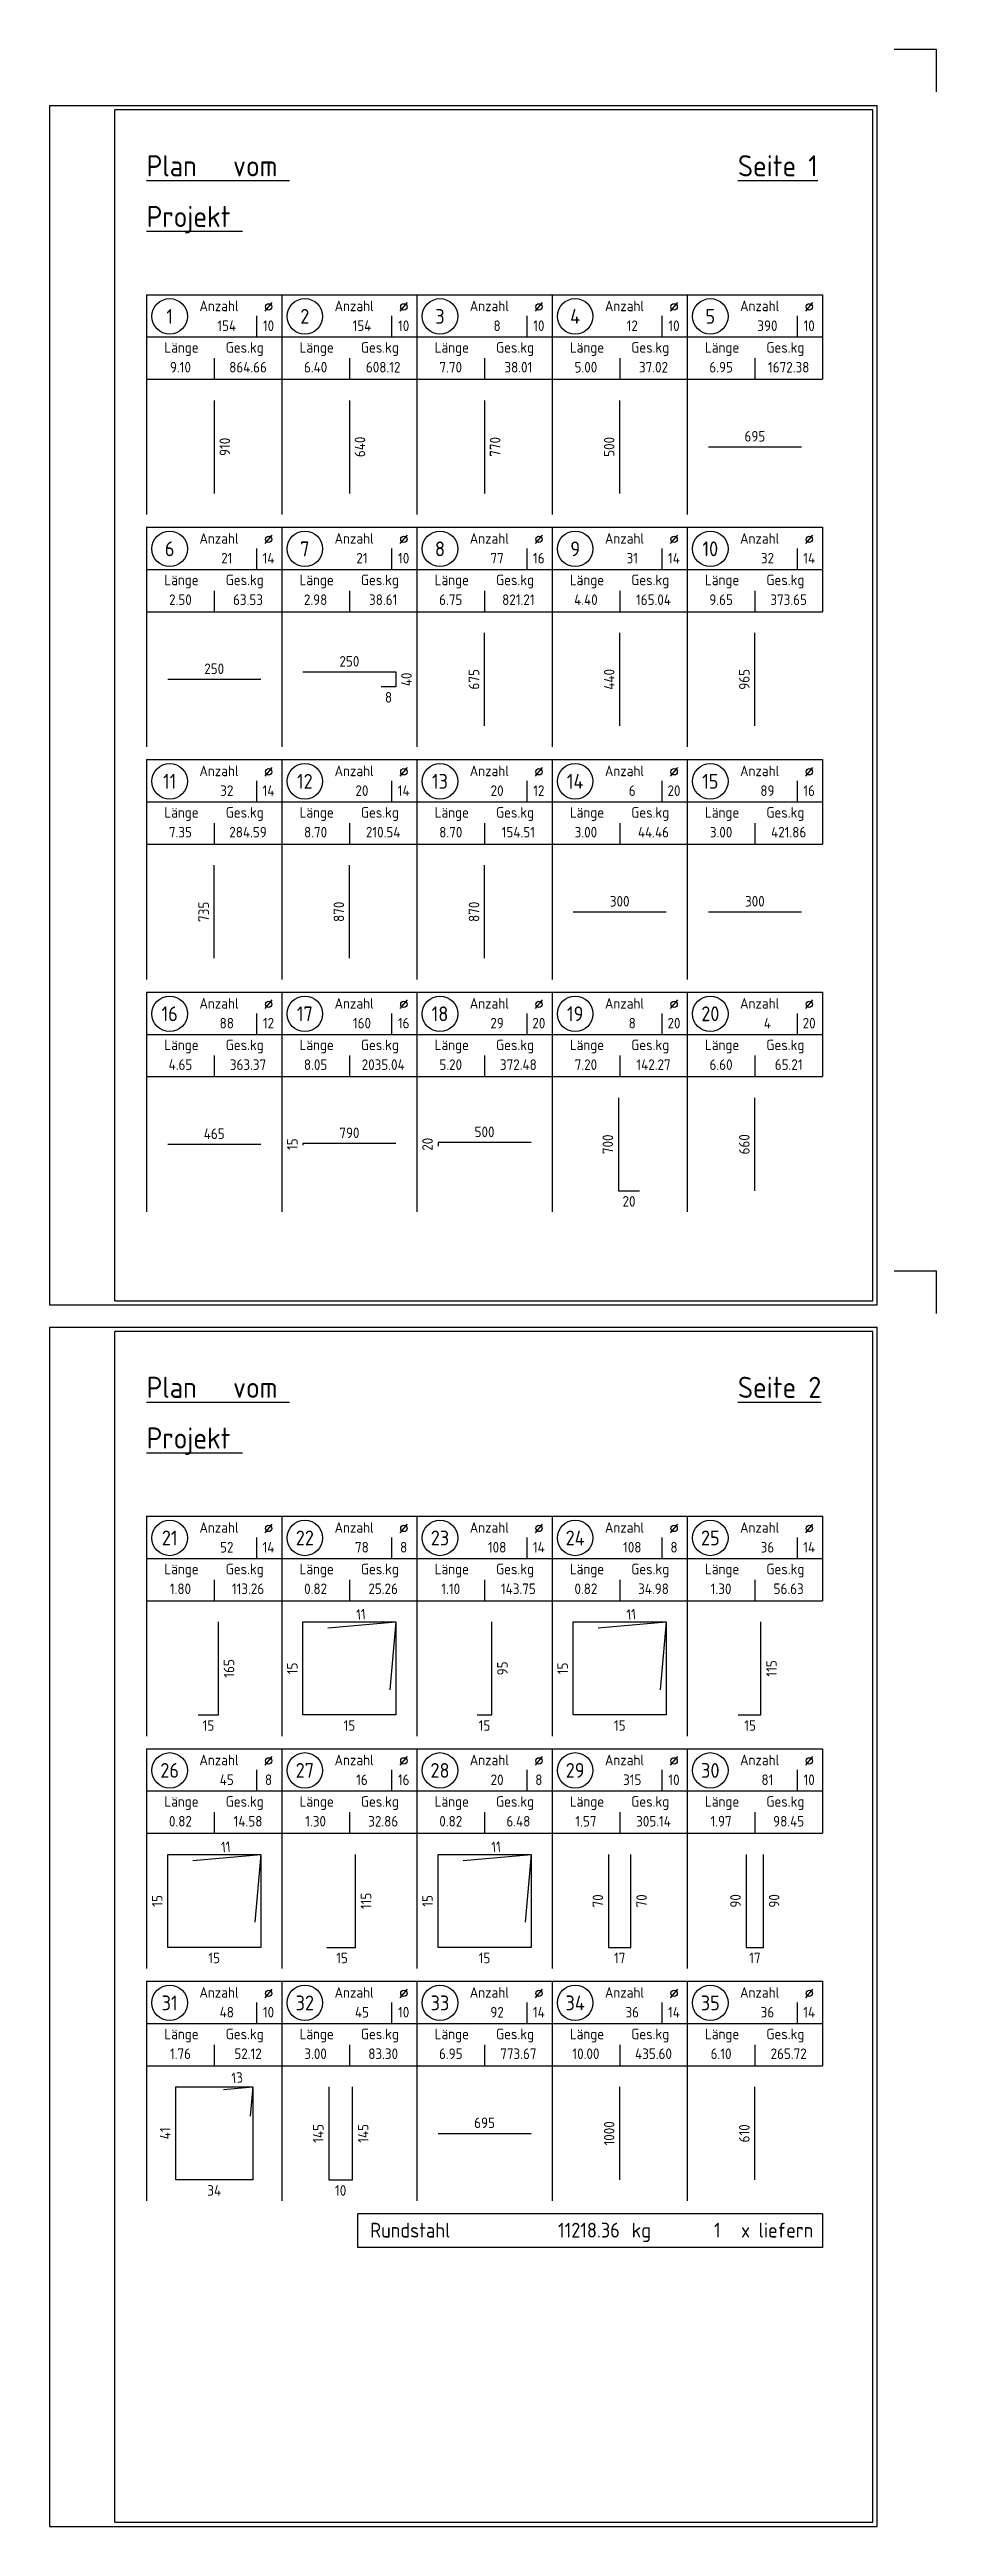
# Model space of a CAD drawing. Extents: x -7 to 291, y 0 to 252.
# Drawn here: x 0.35 to 10.85, y 76.88 to 106.18 of the extents above; entities that cross this region are included whole.
import ezdxf
from ezdxf.enums import TextEntityAlignment as Align

# ---------------------------------------------------------------- set-up
doc = ezdxf.new("R2010")
doc.units = 0
doc.header["$LTSCALE"] = 0.5
doc.header["$MEASUREMENT"] = 0
doc.linetypes.add('AUSGEZOGEN', pattern=[1000.01, 1000, 0.01])
for name, color, linetype in [('RAHMEN', 7, 'CONTINUOUS'), ('RND', 7, 'CONTINUOUS'), ('RND_BILD', 7, 'CONTINUOUS')]:
    doc.layers.add(name, color=color, linetype=linetype)
doc.styles.add('TXT', font='isocp.shx')

msp = doc.modelspace()

# ---------------------------------------------------------------- texts
at = {"layer": 'RND_BILD', "color": 6, "linetype": 'AUSGEZOGEN', "style": 'TXT'}
for s, p in [('%%uPlan   vom ', (1.5, 104.6847)), ('%%uSeite 1', (8.5, 104.6847)), ('%%uProjekt ', (1.5, 104.0847)), ('%%uPlan   vom ', (1.5, 90.2347)), ('%%uSeite 2', (8.5, 90.2347)), ('%%uProjekt ', (1.5, 89.6347))]:
    msp.add_text(s, height=0.25, dxfattribs=at).set_placement(p)
at = {"layer": 'RND_BILD', "color": 7, "linetype": 'AUSGEZOGEN', "style": 'TXT'}
for s, p in [('695', (8.7, 101.6097)), ('250', (2.3, 98.8597)), ('250', (3.9, 98.9477)), ('8', (4.3632, 98.5217)), ('300', (7.1, 96.1097)), ('300', (8.7, 96.1097)), ('465', (2.3, 93.3597)), ('790', (3.9, 93.3701)), ('500', (5.5, 93.3817)), ('20', (7.2102, 92.5597)), ('15', (2.2313, 86.3597)), ('15', (3.9, 86.3597)), ('15', (5.5, 86.3597)), ('15', (7.1, 86.3597)), ('15', (8.6438, 86.3597)), ('15', (2.3, 83.6097)), ('15', (3.8126, 83.6097)), ('15', (5.5, 83.6097)), ('17', (7.1, 83.6097)), ('17', (8.7, 83.6097)), ('34', (2.3, 80.8597)), ('10', (3.7965, 80.8597))]:
    msp.add_text(s, height=0.125, dxfattribs=at).set_placement(p, align=Align.MIDDLE)
for s, rotation, p in [('910', 90, (2.425, 101.4847)), ('640', 90, (4.025, 101.4847)), ('770', 90, (5.625, 101.4847)), ('500', 90, (6.975, 101.4847)), ('40', 90, (4.575, 98.7347)), ('675', 90, (5.375, 98.7347)), ('440', 90, (6.975, 98.7347)), ('965', 90, (8.575, 98.7347)), ('735', 90, (2.175, 95.9847)), ('870', 90, (3.775, 95.9847)), ('870', 90, (5.375, 95.9847)), ('15', 90, (3.225, 93.2347)), ('20', 90, (4.825, 93.2347)), ('700', 90, (6.9593, 93.2347)), ('660', 90, (8.575, 93.2347)), ('11', 5, (4.0373, 87.674)), ('11', 5, (7.2373, 87.674)), ('165', 90, (2.475, 87.0347)), ('15', 90, (3.225, 87.0347)), ('95', 90, (5.7118, 87.0347)), ('15', 90, (6.425, 87.0347)), ('115', 90, (8.8967, 87.0347)), ('11', 5, (2.4373, 84.924)), ('11', 5, (5.6373, 84.924)), ('15', 90, (1.625, 84.2847)), ('115', 90, (4.0967, 84.2847)), ('15', 90, (4.825, 84.2847)), ('70', 90, (6.8414, 84.2847)), ('70', 90, (7.3586, 84.2847)), ('90', 90, (8.4711, 84.2847)), ('90', 90, (8.9289, 84.2847)), ('13', 5, (2.5715, 82.194)), ('41', 90, (1.7189, 81.5347)), ('145', 90, (3.5309, 81.5347)), ('145', 90, (4.0629, 81.5347)), ('695', 359.99862, (5.5, 81.6597)), ('1000', 90, (6.975, 81.5347)), ('610', 90, (8.575, 81.5347))]:
    msp.add_text(s, height=0.125, rotation=rotation, dxfattribs=at).set_placement(p, align=Align.MIDDLE)

# ---------------------------------------------------------------- blocks, each defined once
blk = doc.blocks.new('DIN-RND')
at = {"layer": 'RAHMEN', "color": 102, "linetype": 'AUSGEZOGEN'}
for p, q in [((21, 29.7), (20, 29.7)), ((21, 28.7), (21, 29.7))]:
    blk.add_line(p, q, dxfattribs=at)
at = {"layer": 'RAHMEN', "color": 7, "linetype": 'AUSGEZOGEN'}
for p, q in [((0, 28.373), (0, 0)), ((0, 28.373), (19.592, 28.373)), ((19.592, 0), (19.592, 28.373)), ((0, 0), (19.592, 0))]:
    blk.add_line(p, q, dxfattribs=at)
at = {"layer": 'RAHMEN', "color": 5, "linetype": 'AUSGEZOGEN'}
for p, q in [((1.55, 0.1), (1.55, 28.273)), ((19.492, 28.273), (1.55, 28.273)), ((19.492, 0.1), (19.492, 28.273)), ((1.55, 0.1), (19.492, 0.1))]:
    blk.add_line(p, q, dxfattribs=at)
blk = doc.blocks.new('RND_LIS2')
at = {"layer": 'RND', "color": 3, "linetype": 'Continuous'}
for p, q in [((0, 0), (0, -5.2)), ((0, 0), (3.2, 0)), ((3.2, 0), (3.2, -2)), ((2.6, -0.503), (2.6, -1)), ((0, -1), (3.2, -1)), ((1.6, -1.503), (1.6, -2)), ((0, -2), (3.2, -2))]:
    blk.add_line(p, q, dxfattribs=at)
at = {"layer": 'RND', "color": 7, "linetype": 'Continuous'}
blk.add_line((2.805, -0.39), (2.973, -0.186), dxfattribs=at)
at = {"layer": 'RND', "color": 1, "linetype": 'Continuous'}
blk.add_circle((0.545, -0.513), 0.42, dxfattribs=at)
at = {"layer": 'RND', "color": 7, "linetype": 'Continuous'}
blk.add_circle((2.889, -0.288), 0.075, dxfattribs=at)
at = {"layer": 'RND', "color": 7, "linetype": 'Continuous', "style": 'TXT'}
for s, p in [('Anzahl', (1.249, -0.391)), ('Länge', (0.42, -1.373)), ('Ges.kg', (1.872, -1.373))]:
    blk.add_text(s, height=0.25, dxfattribs=at).set_placement(p)
at = {"layer": 'RND', "color": 1, "linetype": 'Continuous', "style": 'TXT'}
blk.add_attdef('POS1', text='', height=0.35, dxfattribs=at).set_placement((0.545, -0.513), align=Align.MIDDLE)
at = {"layer": 'RND', "color": 7, "linetype": 'Continuous', "style": 'TXT'}
for tag, p in [('STK1', (1.897, -0.859)), ('DS1', (2.885, -0.859)), ('LANG1', (0.8, -1.841)), ('GEW', (2.4, -1.841))]:
    blk.add_attdef(tag, text='', height=0.25, dxfattribs=at).set_placement(p, align=Align.CENTER)
blk = doc.blocks.new('RND_SUM')
at = {"layer": 'RND', "color": 5, "linetype": 'Continuous'}
for p, q in [((0, 0), (0, 0.8)), ((11, 0.8), (0, 0.8)), ((11, 0.8), (11, 0)), ((11, 0), (0, 0))]:
    blk.add_line(p, q, dxfattribs=at)
at = {"layer": 'RND', "color": 1, "linetype": 'Continuous', "style": 'TXT'}
for s, p in [('Rundstahl', (0.292, 0.235)), ('kg', (6.483, 0.235))]:
    blk.add_text(s, height=0.35, dxfattribs=at).set_placement(p)
blk.add_text('x liefern', height=0.35, dxfattribs=at).set_placement((10.784, 0.235), align=Align.RIGHT)
for tag, p in [('RND-S', (6.203, 0.235)), ('RND-Z', (8.59, 0.235))]:
    blk.add_attdef(tag, text='', height=0.35, dxfattribs=at).set_placement(p, align=Align.RIGHT)

# ---------------------------------------------------------------- linework, layer by layer
at = {"layer": 'RND_BILD', "color": 1, "linetype": 'AUSGEZOGEN'}
for points in [[(2.3, 102.0347), (2.3, 100.9347)], [(3.9, 102.0347), (3.9, 100.9347)], [(5.5, 102.0347), (5.5, 100.9347)], [(7.1, 100.9347), (7.1, 102.0347)], [(8.15, 101.4847), (9.25, 101.4847)], [(5.5, 98.1847), (5.5, 99.2847)], [(7.1, 98.1847), (7.1, 99.2847)], [(8.7, 98.1847), (8.7, 99.2847)], [(3.35, 98.8227), (4.45, 98.8227), (4.45, 98.6467), (4.2752, 98.6467)], [(1.75, 98.7347), (2.85, 98.7347)], [(2.3, 95.4347), (2.3, 96.5347)], [(3.9, 95.4347), (3.9, 96.5347)], [(5.5, 95.4347), (5.5, 96.5347)], [(6.55, 95.9847), (7.65, 95.9847)], [(8.15, 95.9847), (9.25, 95.9847)], [(7.0843, 93.7847), (7.0843, 92.6847), (7.3352, 92.6847)], [(8.7, 92.6847), (8.7, 93.7847)], [(1.75, 93.2347), (2.85, 93.2347)], [(4.45, 93.2451), (3.35, 93.2451), (3.35, 93.2242)], [(6.05, 93.2567), (4.95, 93.2567), (4.95, 93.2127)], [(2.1089, 86.4847), (2.35, 86.4847), (2.35, 87.5847)], [(3.6464, 87.5144), (4.45, 87.5847), (4.45, 86.4847), (3.35, 86.4847), (3.35, 87.5847), (4.45, 87.5847), (4.3797, 86.7811)], [(5.4132, 86.4847), (5.5868, 86.4847), (5.5868, 87.5847)], [(6.8464, 87.5144), (7.65, 87.5847), (7.65, 86.4847), (6.55, 86.4847), (6.55, 87.5847), (7.65, 87.5847), (7.5797, 86.7811)], [(8.5003, 86.4847), (8.7717, 86.4847), (8.7717, 87.5847)], [(2.0464, 84.7644), (2.85, 84.8347), (2.85, 83.7347), (1.75, 83.7347), (1.75, 84.8347), (2.85, 84.8347), (2.7797, 84.0311)], [(3.6314, 83.7347), (3.9717, 83.7347), (3.9717, 84.8347)], [(5.2464, 84.7644), (6.05, 84.8347), (6.05, 83.7347), (4.95, 83.7347), (4.95, 84.8347), (6.05, 84.8347), (5.9797, 84.0311)], [(6.9664, 84.8347), (6.9664, 83.7347), (7.2336, 83.7347), (7.2336, 84.8347)], [(8.5961, 84.8347), (8.5961, 83.7347), (8.8039, 83.7347), (8.8039, 84.8347)], [(2.4086, 82.0543), (2.7561, 82.0847), (2.7561, 80.9847), (1.8439, 80.9847), (1.8439, 82.0847), (2.7561, 82.0847), (2.7257, 81.7372)], [(3.6559, 82.0847), (3.6559, 80.9847), (3.9379, 80.9847), (3.9379, 82.0847)], [(7.1, 80.9847), (7.1, 82.0847)], [(8.7, 80.9847), (8.7, 82.0847)], [(4.95, 81.5347), (6.05, 81.5346)]]:
    msp.add_lwpolyline(points, dxfattribs=at)

# ---------------------------------------------------------------- block references
at = {"layer": 'RND_BILD', "color": 7, "linetype": 'AUSGEZOGEN', "xscale": 0.5, "yscale": 0.5, "zscale": 0.5}
for p in [(0.35, 91.3347), (0.35, 76.8847)]:
    msp.add_blockref('DIN-RND', p, dxfattribs=at)
at = {"layer": 'RND_BILD', "color": 6, "linetype": 'AUSGEZOGEN', "xscale": 0.5, "yscale": 0.5, "zscale": 0.5}
for p, values in [((1.5, 103.2847), {'POS1': '1', 'STK1': '154', 'DS1': '10', 'LANG1': '9.10', 'GEW': '864.66'}), ((1.5, 88.8347), {'POS1': '21', 'STK1': '52', 'DS1': '14', 'LANG1': '1.80', 'GEW': '113.26'})]:
    msp.add_blockref('RND_LIS2', p, dxfattribs=at).add_auto_attribs(values)
at = {"layer": 'RND_BILD', "color": 7, "linetype": 'AUSGEZOGEN', "xscale": 0.5, "yscale": 0.5, "zscale": 0.5}
for name, p, values in [('RND_LIS2', (3.1, 103.2847), {'POS1': '2', 'STK1': '154', 'DS1': '10', 'LANG1': '6.40', 'GEW': '608.12'}), ('RND_LIS2', (4.7, 103.2847), {'POS1': '3', 'STK1': '8', 'DS1': '10', 'LANG1': '7.70', 'GEW': '38.01'}), ('RND_LIS2', (6.3, 103.2847), {'POS1': '4', 'STK1': '12', 'DS1': '10', 'LANG1': '5.00', 'GEW': '37.02'}), ('RND_LIS2', (7.9, 103.2847), {'POS1': '5', 'STK1': '390', 'DS1': '10', 'LANG1': '6.95', 'GEW': '1672.38'}), ('RND_LIS2', (1.5, 100.5347), {'POS1': '6', 'STK1': '21', 'DS1': '14', 'LANG1': '2.50', 'GEW': '63.53'}), ('RND_LIS2', (3.1, 100.5347), {'POS1': '7', 'STK1': '21', 'DS1': '10', 'LANG1': '2.98', 'GEW': '38.61'}), ('RND_LIS2', (4.7, 100.5347), {'POS1': '8', 'STK1': '77', 'DS1': '16', 'LANG1': '6.75', 'GEW': '821.21'}), ('RND_LIS2', (6.3, 100.5347), {'POS1': '9', 'STK1': '31', 'DS1': '14', 'LANG1': '4.40', 'GEW': '165.04'}), ('RND_LIS2', (7.9, 100.5347), {'POS1': '10', 'STK1': '32', 'DS1': '14', 'LANG1': '9.65', 'GEW': '373.65'}), ('RND_LIS2', (1.5, 97.7847), {'POS1': '11', 'STK1': '32', 'DS1': '14', 'LANG1': '7.35', 'GEW': '284.59'}), ('RND_LIS2', (3.1, 97.7847), {'POS1': '12', 'STK1': '20', 'DS1': '14', 'LANG1': '8.70', 'GEW': '210.54'}), ('RND_LIS2', (4.7, 97.7847), {'POS1': '13', 'STK1': '20', 'DS1': '12', 'LANG1': '8.70', 'GEW': '154.51'}), ('RND_LIS2', (6.3, 97.7847), {'POS1': '14', 'STK1': '6', 'DS1': '20', 'LANG1': '3.00', 'GEW': '44.46'}), ('RND_LIS2', (7.9, 97.7847), {'POS1': '15', 'STK1': '89', 'DS1': '16', 'LANG1': '3.00', 'GEW': '421.86'}), ('RND_LIS2', (1.5, 95.0347), {'POS1': '16', 'STK1': '88', 'DS1': '12', 'LANG1': '4.65', 'GEW': '363.37'}), ('RND_LIS2', (3.1, 95.0347), {'POS1': '17', 'STK1': '160', 'DS1': '16', 'LANG1': '8.05', 'GEW': '2035.04'}), ('RND_LIS2', (4.7, 95.0347), {'POS1': '18', 'STK1': '29', 'DS1': '20', 'LANG1': '5.20', 'GEW': '372.48'}), ('RND_LIS2', (6.3, 95.0347), {'POS1': '19', 'STK1': '8', 'DS1': '20', 'LANG1': '7.20', 'GEW': '142.27'}), ('RND_LIS2', (7.9, 95.0347), {'POS1': '20', 'STK1': '4', 'DS1': '20', 'LANG1': '6.60', 'GEW': '65.21'}), ('RND_LIS2', (3.1, 88.8347), {'POS1': '22', 'STK1': '78', 'DS1': '8', 'LANG1': '0.82', 'GEW': '25.26'}), ('RND_LIS2', (4.7, 88.8347), {'POS1': '23', 'STK1': '108', 'DS1': '14', 'LANG1': '1.10', 'GEW': '143.75'}), ('RND_LIS2', (6.3, 88.8347), {'POS1': '24', 'STK1': '108', 'DS1': '8', 'LANG1': '0.82', 'GEW': '34.98'}), ('RND_LIS2', (7.9, 88.8347), {'POS1': '25', 'STK1': '36', 'DS1': '14', 'LANG1': '1.30', 'GEW': '56.63'}), ('RND_LIS2', (1.5, 86.0847), {'POS1': '26', 'STK1': '45', 'DS1': '8', 'LANG1': '0.82', 'GEW': '14.58'}), ('RND_LIS2', (3.1, 86.0847), {'POS1': '27', 'STK1': '16', 'DS1': '16', 'LANG1': '1.30', 'GEW': '32.86'}), ('RND_LIS2', (4.7, 86.0847), {'POS1': '28', 'STK1': '20', 'DS1': '8', 'LANG1': '0.82', 'GEW': '6.48'}), ('RND_LIS2', (6.3, 86.0847), {'POS1': '29', 'STK1': '315', 'DS1': '10', 'LANG1': '1.57', 'GEW': '305.14'}), ('RND_LIS2', (7.9, 86.0847), {'POS1': '30', 'STK1': '81', 'DS1': '10', 'LANG1': '1.97', 'GEW': '98.45'}), ('RND_LIS2', (1.5, 83.3347), {'POS1': '31', 'STK1': '48', 'DS1': '10', 'LANG1': '1.76', 'GEW': '52.12'}), ('RND_LIS2', (3.1, 83.3347), {'POS1': '32', 'STK1': '45', 'DS1': '10', 'LANG1': '3.00', 'GEW': '83.30'}), ('RND_LIS2', (4.7, 83.3347), {'POS1': '33', 'STK1': '92', 'DS1': '14', 'LANG1': '6.95', 'GEW': '773.67'}), ('RND_LIS2', (6.3, 83.3347), {'POS1': '34', 'STK1': '36', 'DS1': '14', 'LANG1': '10.00', 'GEW': '435.60'}), ('RND_LIS2', (7.9, 83.3347), {'POS1': '35', 'STK1': '36', 'DS1': '14', 'LANG1': '6.10', 'GEW': '265.72'}), ('RND_SUM', (4, 80.1847), {'RND-S': '11218.36', 'RND-Z': '1'})]:
    msp.add_blockref(name, p, dxfattribs=at).add_auto_attribs(values)

msp.set_redraw_order([(e.dxf.handle, doc.entitydb.next_handle()) for e in msp.query("TEXT MTEXT ATTDEF DIMENSION ARC_DIMENSION")])  # texts and dimensions are drawn at this point

doc.saveas('drawing.dxf')
